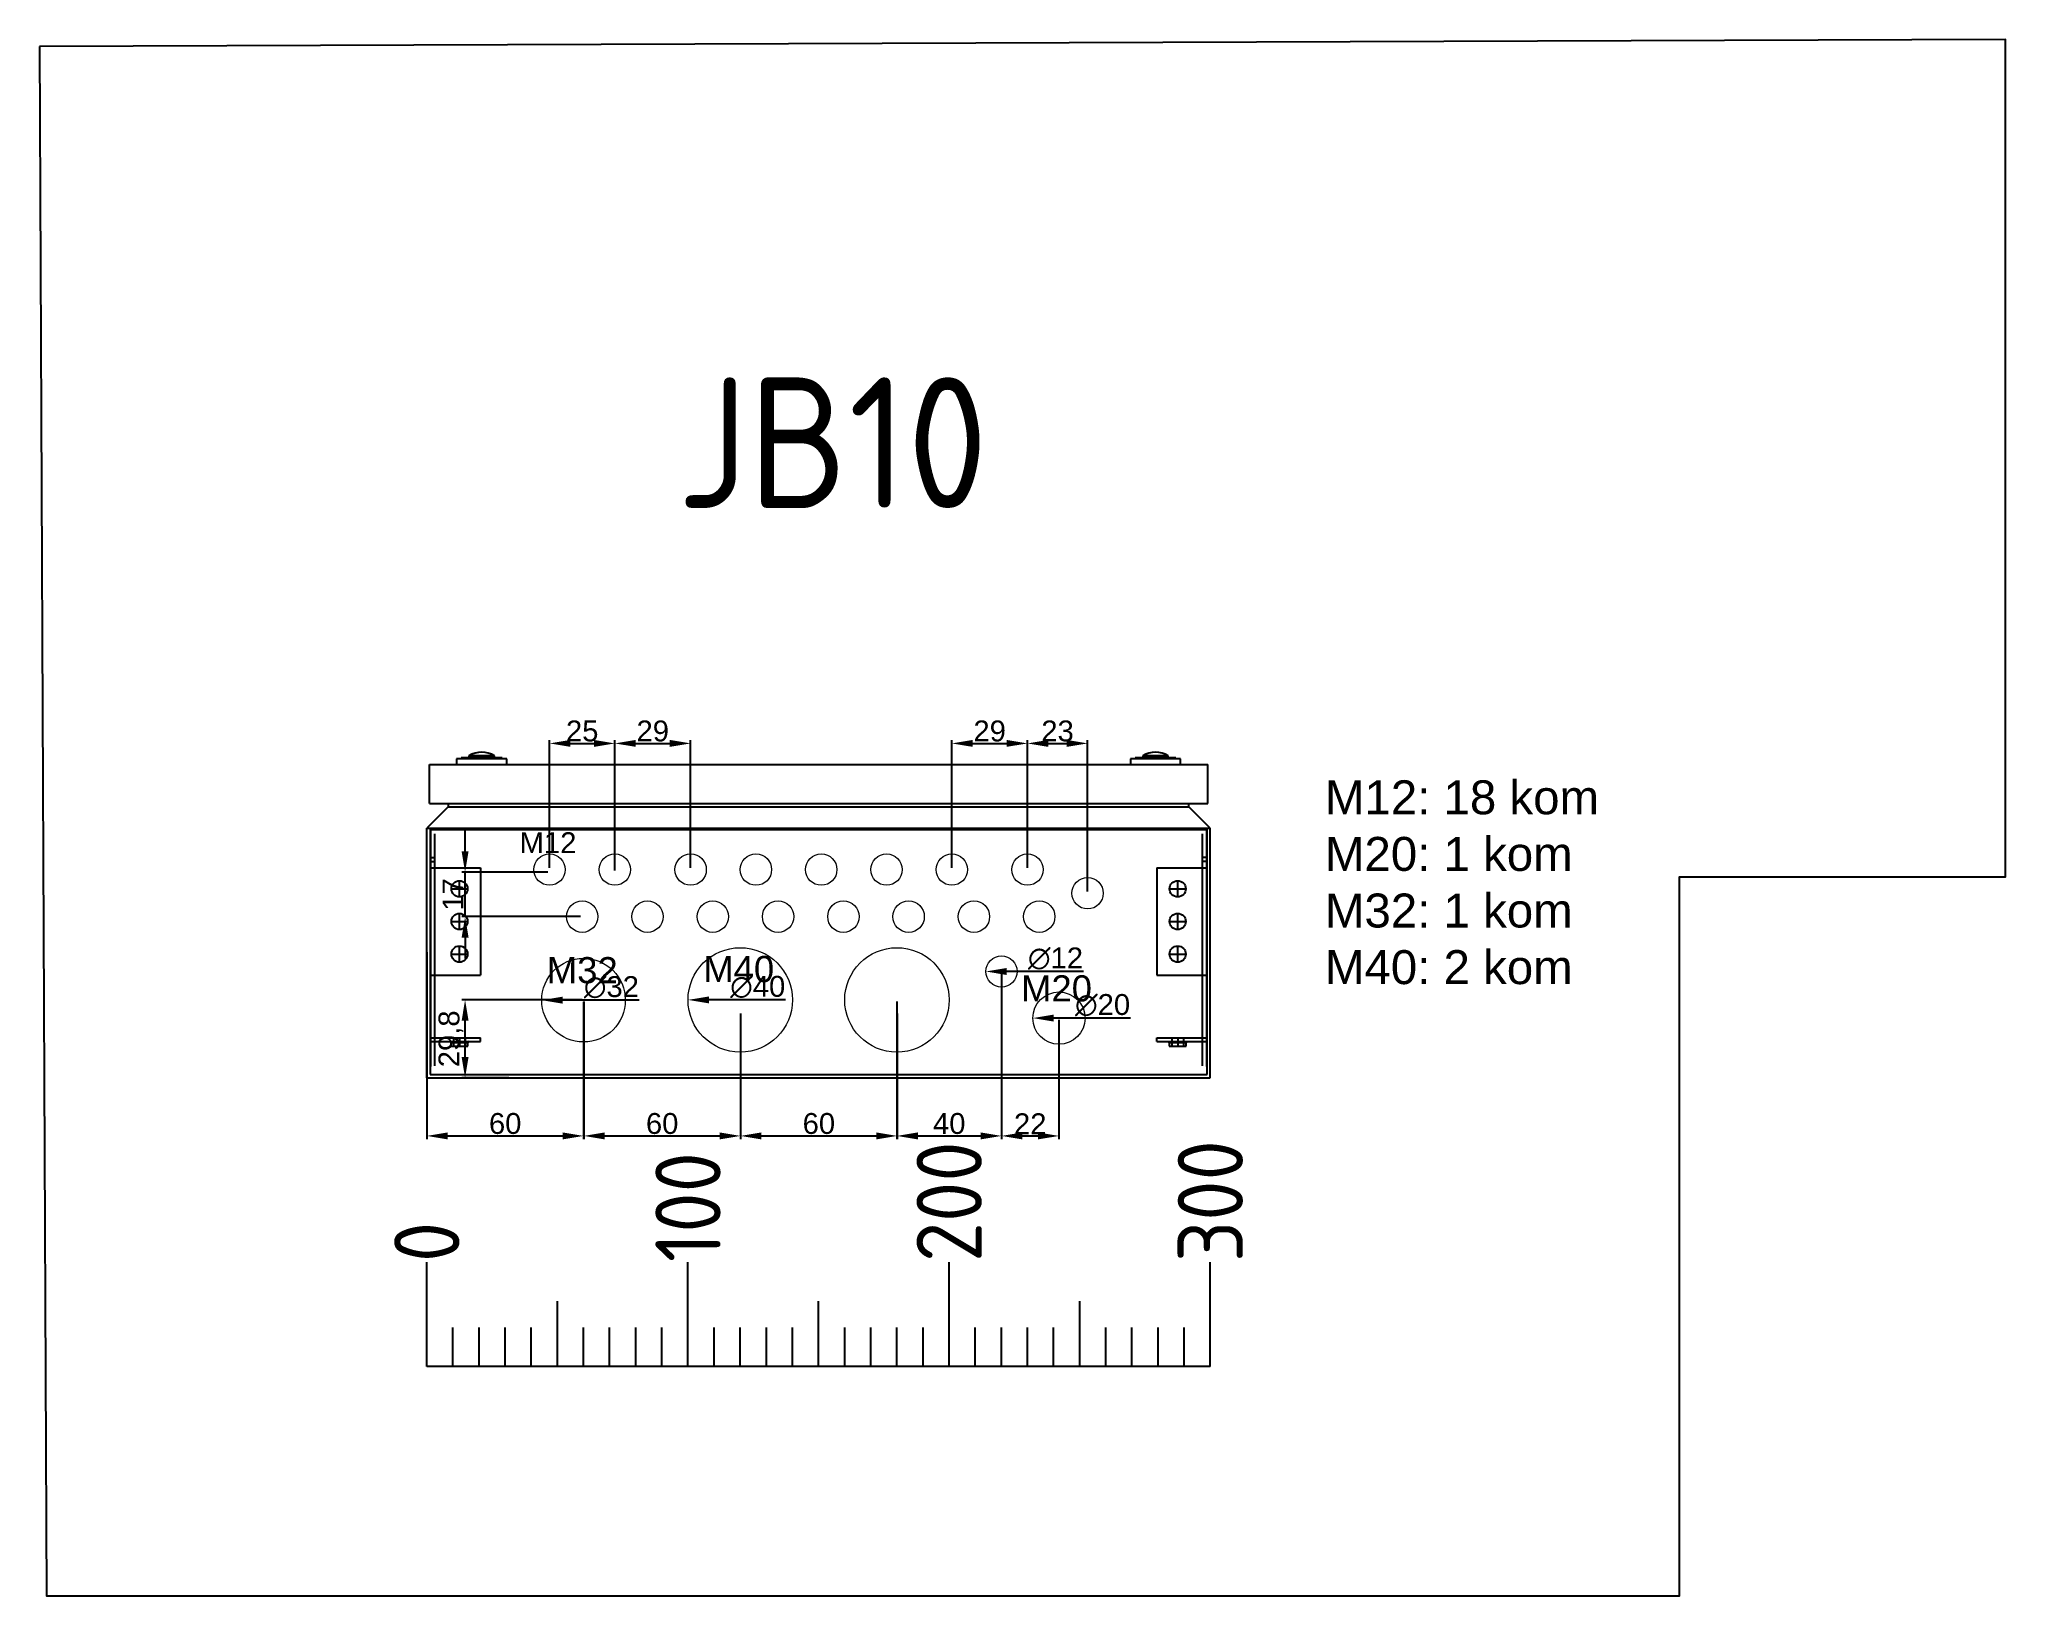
# Model space of a CAD drawing. Header units: millimetres. Extents: x 46697 to 52144, y 25488 to 34806.
# Drawn here: x 50628 to 51381, y 33925 to 34521 of the extents above; entities that cross this region are included whole.
import ezdxf
from ezdxf.enums import TextEntityAlignment as Align

# ---------------------------------------------------------------- set-up
doc = ezdxf.new("R2010")
doc.units = ezdxf.units.MM
doc.layers.add('! NO PLOT !', color=7, linetype='Continuous', true_color=0xff75dd, plot=False)
doc.layers.add('000-KOTIRANJE', color=254, linetype='Continuous', lineweight=5)
doc.layers.add('000-PI-Oprema', color=30, linetype='Continuous', lineweight=5)
doc.layers.add('000-PI-NO PLOT', color=6, linetype='Continuous', lineweight=5, plot=False)
doc.layers.add('000-PI-ORMAR', color=51, linetype='Continuous')
doc.layers.add('AUT_TEXT', color=7, linetype='Continuous')
doc.styles.add('PI0', font='isocpeur.ttf', dxfattribs={"width": 0.9})
doc.styles.get("Standard").update_dxf_attribs({"font": 'arial.ttf'})
doc.dimstyles.new('ISO-25-lb', dxfattribs={"dimtxt": 8, "dimasz": 8, "dimexe": 1.25, "dimexo": 0.625, "dimtad": 1, "dimdec": 1, "dimtxsty": 'Standard', "dimcen": 5, "dimadec": 0, "dimazin": 0, "dimtfac": 1, "dimtdec": 1, "dimtmove": 0, "dimatfit": 3, "dimfxl": 1, "dimarcsym": 0})

msp = doc.modelspace()

# ---------------------------------------------------------------- texts
at = {"color": 7, "style": 'PI0', "width": 0.9}
for s, p in [('100', (50876.82, 34052.79)), ('200', (50976.82, 34052.79)), ('300', (51076.82, 34052.79)), ('0', (50776.82, 34052.79))]:
    msp.add_text(s, height=25, rotation=90, dxfattribs=at).set_placement(p, align=Align.MIDDLE_LEFT)
at = {"layer": '000-PI-NO PLOT', "ltscale": 0.25, "attachment_point": 5}
for s, insert, char_height in [('\\pxqc;M12', (50823.22, 34213.34), 8), ('\\pxqc;M32', (50836.34, 34164.47), 10), ('\\pxqc;{\\fArial|b0|i0|c238|p34;M40}', (50896.24, 34164.91), 10), ('\\pxqc;{\\fArial|b0|i0|c238|p34;M20}', (51017.92, 34157.5), 10)]:
    msp.add_mtext_dynamic_manual_height_columns(s, width=52.4265, gutter_width=12.5, heights=[0], dxfattribs=dict(at, insert=insert, char_height=char_height))
at = {"layer": 'AUT_TEXT', "style": 'PI0', "width": 0.9}
msp.add_text('JB10', height=50, dxfattribs=at).set_placement((50932.15, 34366.49), align=Align.MIDDLE)
at = {"layer": 'AUT_TEXT', "ltscale": 0.25, "insert": (51120.7, 34237.22), "char_height": 13, "attachment_point": 1}
msp.add_mtext_dynamic_manual_height_columns('M12: 18 kom\\PM20: 1 kom\\PM32: 1 kom\\PM40: 2 kom', width=120.332, gutter_width=121.68, heights=[105.84], dxfattribs=at)

# ---------------------------------------------------------------- blocks, each defined once
blk = doc.blocks.new('*U284')
at = {"layer": '000-PI-Oprema', "ltscale": 0.25}
blk.add_circle((0, 0), 6, dxfattribs=at)
blk = doc.blocks.new('*U285')
at = {"layer": '000-PI-Oprema', "color": 0, "linetype": 'ByBlock', "lineweight": -2, "transparency": 16777216}
for p in [(0, 0), (25, 0), (50, 0), (75, 0), (100, 0)]:
    blk.add_blockref('*U284', p, dxfattribs=at)
blk = doc.blocks.new('*U286')
at = {"layer": '000-PI-Oprema', "ltscale": 0.25}
blk.add_circle((0, 0), 6, dxfattribs=at)
blk = doc.blocks.new('*U287')
at = {"layer": '000-PI-Oprema', "color": 0, "linetype": 'ByBlock', "lineweight": -2, "transparency": 16777216}
for p in [(0, 0), (25, 0), (50, 0), (75, 0), (100, 0), (125, 0), (150, 0), (175, 0)]:
    blk.add_blockref('*U286', p, dxfattribs=at)
blk = doc.blocks.new('*U288')
at = {"layer": '000-PI-Oprema', "ltscale": 0.25}
blk.add_circle((0, 0), 6, dxfattribs=at)
blk = doc.blocks.new('*U289')
at = {"layer": '000-PI-Oprema', "color": 0, "linetype": 'ByBlock', "lineweight": -2, "transparency": 16777216}
blk.add_blockref('*U288', (0, 0), dxfattribs=at)
blk = doc.blocks.new('*U290')
at = {"layer": '000-PI-Oprema', "ltscale": 0.25}
blk.add_circle((0, 0), 20, dxfattribs=at)
blk = doc.blocks.new('*U291')
at = {"layer": '000-PI-Oprema', "color": 0, "linetype": 'ByBlock', "lineweight": -2, "transparency": 16777216}
for p in [(0, 0), (60, 0)]:
    blk.add_blockref('*U290', p, dxfattribs=at)
blk = doc.blocks.new('*D325')
at = {"layer": '000-KOTIRANJE', "color": 0, "linetype": 'Continuous', "lineweight": -2, "ltscale": 0.25, "transparency": 16777216}
for p, q in [((50823.81, 34203.66), (50823.81, 34252.61)), ((50831.81, 34251.36), (50840.81, 34251.36)), ((50848.81, 34202.66), (50848.81, 34252.61))]:
    blk.add_line(p, q, dxfattribs=at)
at = {"layer": '000-KOTIRANJE', "color": 0, "ltscale": 0.25, "transparency": 16777216}
for points in [[(50831.81, 34252.69), (50831.81, 34250.03), (50823.81, 34251.36)], [(50840.81, 34252.69), (50840.81, 34250.03), (50848.81, 34251.36)]]:
    blk.add_solid(points, dxfattribs=at)
at = {"layer": 'Defpoints', "color": 0, "ltscale": 0.25, "transparency": 16777216}
for p in [(50848.81, 34251.36), (50823.81, 34203.03), (50848.81, 34202.03)]:
    blk.add_point(p, dxfattribs=at)
at = {"layer": '000-KOTIRANJE', "color": 0, "ltscale": 0.25, "transparency": 16777216, "insert": (50836.31, 34256.07), "char_height": 8, "attachment_point": 5}
blk.add_mtext('25', dxfattribs=at)
blk = doc.blocks.new('*D326')
at = {"layer": '000-KOTIRANJE', "color": 0, "linetype": 'Continuous', "lineweight": -2, "ltscale": 0.25, "transparency": 16777216}
for p, q in [((50791.47, 34210.03), (50791.47, 34218.03)), ((50823.18, 34202.03), (50790.22, 34202.03)), ((50791.47, 34185.03), (50791.47, 34202.03)), ((50835.68, 34185.03), (50790.22, 34185.03)), ((50791.47, 34177.03), (50791.47, 34169.03))]:
    blk.add_line(p, q, dxfattribs=at)
at = {"layer": '000-KOTIRANJE', "color": 0, "ltscale": 0.25, "transparency": 16777216}
for points in [[(50790.14, 34210.03), (50792.8, 34210.03), (50791.47, 34202.03)], [(50790.14, 34177.03), (50792.8, 34177.03), (50791.47, 34185.03)]]:
    blk.add_solid(points, dxfattribs=at)
at = {"layer": 'Defpoints', "color": 0, "ltscale": 0.25, "transparency": 16777216}
for p in [(50791.47, 34202.03), (50823.81, 34202.03), (50836.31, 34185.03)]:
    blk.add_point(p, dxfattribs=at)
at = {"layer": '000-KOTIRANJE', "color": 0, "ltscale": 0.25, "transparency": 16777216, "insert": (50786.83, 34193.53), "char_height": 8, "attachment_point": 5, "rotation": 90}
blk.add_mtext('17', dxfattribs=at)
blk = doc.blocks.new('*D324')
at = {"layer": '000-KOTIRANJE', "color": 0, "linetype": 'Continuous', "lineweight": -2, "ltscale": 0.25, "transparency": 16777216}
for p, q in [((50896.93, 34147.98), (50896.93, 34099.84)), ((50956.93, 34147.98), (50956.93, 34099.84)), ((50904.93, 34101.09), (50948.93, 34101.09))]:
    blk.add_line(p, q, dxfattribs=at)
at = {"layer": '000-KOTIRANJE', "color": 0, "ltscale": 0.25, "transparency": 16777216}
for points in [[(50904.93, 34102.43), (50904.93, 34099.76), (50896.93, 34101.09)], [(50948.93, 34102.43), (50948.93, 34099.76), (50956.93, 34101.09)]]:
    blk.add_solid(points, dxfattribs=at)
at = {"layer": 'Defpoints', "color": 0, "ltscale": 0.25, "transparency": 16777216}
for p in [(50896.93, 34148.61), (50956.93, 34148.61), (50956.93, 34101.09)]:
    blk.add_point(p, dxfattribs=at)
at = {"layer": '000-KOTIRANJE', "color": 0, "ltscale": 0.25, "transparency": 16777216, "insert": (50926.93, 34105.8), "char_height": 8, "attachment_point": 5}
blk.add_mtext('60', dxfattribs=at)
blk = doc.blocks.new('*D327')
at = {"layer": '000-KOTIRANJE', "color": 0, "linetype": 'Continuous', "lineweight": -2, "ltscale": 0.25, "transparency": 16777216}
for p, q in [((50836.92, 34152.54), (50836.92, 34099.84)), ((50896.93, 34147.98), (50896.93, 34099.84)), ((50844.92, 34101.09), (50888.93, 34101.09))]:
    blk.add_line(p, q, dxfattribs=at)
at = {"layer": '000-KOTIRANJE', "color": 0, "ltscale": 0.25, "transparency": 16777216}
for points in [[(50844.92, 34102.43), (50844.92, 34099.76), (50836.92, 34101.09)], [(50888.93, 34102.43), (50888.93, 34099.76), (50896.93, 34101.09)]]:
    blk.add_solid(points, dxfattribs=at)
at = {"layer": 'Defpoints', "color": 0, "ltscale": 0.25, "transparency": 16777216}
for p in [(50836.92, 34153.16), (50896.93, 34148.61), (50896.93, 34101.09)]:
    blk.add_point(p, dxfattribs=at)
at = {"layer": '000-KOTIRANJE', "color": 0, "ltscale": 0.25, "transparency": 16777216, "insert": (50866.93, 34105.8), "char_height": 8, "attachment_point": 5}
blk.add_mtext('60', dxfattribs=at)
blk = doc.blocks.new('*U328')
at = {"layer": '000-PI-Oprema', "ltscale": 0.25}
blk.add_circle((0, 0), 6, dxfattribs=at)
blk = doc.blocks.new('*U329')
at = {"layer": '000-PI-Oprema', "color": 0, "linetype": 'ByBlock', "lineweight": -2, "transparency": 16777216}
for p in [(0, 0), (25, 0)]:
    blk.add_blockref('*U328', p, dxfattribs=at)
blk = doc.blocks.new('*D350')
at = {"layer": '000-KOTIRANJE', "color": 0, "linetype": 'Continuous', "lineweight": -2, "ltscale": 0.25, "transparency": 16777216}
for p, q in [((50996.86, 34163.41), (50996.86, 34099.84)), ((51018.86, 34145.57), (51018.86, 34099.84)), ((51004.86, 34101.09), (51010.86, 34101.09))]:
    blk.add_line(p, q, dxfattribs=at)
at = {"layer": '000-KOTIRANJE', "color": 0, "ltscale": 0.25, "transparency": 16777216}
for points in [[(51004.86, 34102.43), (51004.86, 34099.76), (50996.86, 34101.09)], [(51010.86, 34102.43), (51010.86, 34099.76), (51018.86, 34101.09)]]:
    blk.add_solid(points, dxfattribs=at)
at = {"layer": 'Defpoints', "color": 0, "ltscale": 0.25, "transparency": 16777216}
for p in [(50996.86, 34164.04), (51018.86, 34146.2), (51018.86, 34101.09)]:
    blk.add_point(p, dxfattribs=at)
at = {"layer": '000-KOTIRANJE', "color": 0, "ltscale": 0.25, "transparency": 16777216, "insert": (51007.86, 34105.74), "char_height": 8, "attachment_point": 5}
blk.add_mtext('22', dxfattribs=at)
blk = doc.blocks.new('*D351')
at = {"layer": '000-KOTIRANJE', "color": 0, "linetype": 'Continuous', "lineweight": -2, "ltscale": 0.25, "transparency": 16777216}
for p, q in [((50776.82, 34171.41), (50776.82, 34099.84)), ((50836.82, 34152.44), (50836.82, 34099.84)), ((50784.82, 34101.09), (50828.82, 34101.09))]:
    blk.add_line(p, q, dxfattribs=at)
at = {"layer": '000-KOTIRANJE', "color": 0, "ltscale": 0.25, "transparency": 16777216}
for points in [[(50784.82, 34102.43), (50784.82, 34099.76), (50776.82, 34101.09)], [(50828.82, 34102.43), (50828.82, 34099.76), (50836.82, 34101.09)]]:
    blk.add_solid(points, dxfattribs=at)
at = {"layer": 'Defpoints', "color": 0, "ltscale": 0.25, "transparency": 16777216}
for p in [(50776.82, 34172.03), (50836.82, 34153.06), (50836.82, 34101.09)]:
    blk.add_point(p, dxfattribs=at)
at = {"layer": '000-KOTIRANJE', "color": 0, "ltscale": 0.25, "transparency": 16777216, "insert": (50806.82, 34105.8), "char_height": 8, "attachment_point": 5}
blk.add_mtext('60', dxfattribs=at)
blk = doc.blocks.new('*D352')
at = {"layer": '000-KOTIRANJE', "color": 0, "linetype": 'Continuous', "lineweight": -2, "ltscale": 0.25, "transparency": 16777216}
for p, q in [((50836.3, 34153.16), (50790.22, 34153.16)), ((50791.47, 34131.34), (50791.47, 34145.16)), ((50808.18, 34123.34), (50790.22, 34123.34))]:
    blk.add_line(p, q, dxfattribs=at)
at = {"layer": '000-KOTIRANJE', "color": 0, "ltscale": 0.25, "transparency": 16777216}
for points in [[(50790.14, 34145.16), (50792.8, 34145.16), (50791.47, 34153.16)], [(50790.14, 34131.34), (50792.8, 34131.34), (50791.47, 34123.34)]]:
    blk.add_solid(points, dxfattribs=at)
at = {"layer": 'Defpoints', "color": 0, "ltscale": 0.25, "transparency": 16777216}
for p in [(50791.47, 34153.16), (50836.92, 34153.16), (50808.81, 34123.34)]:
    blk.add_point(p, dxfattribs=at)
at = {"layer": '000-KOTIRANJE', "color": 0, "ltscale": 0.25, "transparency": 16777216, "insert": (50786.04, 34138.25), "char_height": 8, "attachment_point": 5, "rotation": 90}
blk.add_mtext('29,8', dxfattribs=at)
blk = doc.blocks.new('*D353')
at = {"layer": '000-KOTIRANJE', "color": 0, "linetype": 'Continuous', "lineweight": -2, "ltscale": 0.25, "transparency": 16777216}
for p, q in [((50996.86, 34163.41), (50996.86, 34099.84)), ((50956.83, 34152.54), (50956.83, 34099.84)), ((50964.83, 34101.09), (50988.86, 34101.09))]:
    blk.add_line(p, q, dxfattribs=at)
at = {"layer": '000-KOTIRANJE', "color": 0, "ltscale": 0.25, "transparency": 16777216}
for points in [[(50964.83, 34102.43), (50964.83, 34099.76), (50956.83, 34101.09)], [(50988.86, 34102.43), (50988.86, 34099.76), (50996.86, 34101.09)]]:
    blk.add_solid(points, dxfattribs=at)
at = {"layer": 'Defpoints', "color": 0, "ltscale": 0.25, "transparency": 16777216}
for p in [(50996.86, 34164.04), (50956.83, 34153.16), (50996.86, 34101.09)]:
    blk.add_point(p, dxfattribs=at)
at = {"layer": '000-KOTIRANJE', "color": 0, "ltscale": 0.25, "transparency": 16777216, "insert": (50976.85, 34105.8), "char_height": 8, "attachment_point": 5}
blk.add_mtext('40', dxfattribs=at)
blk = doc.blocks.new('*D354')
at = {"layer": '000-KOTIRANJE', "color": 0, "linetype": 'Continuous', "lineweight": -2, "ltscale": 0.25, "transparency": 16777216}
for p, q in [((50848.81, 34203.66), (50848.81, 34252.61)), ((50856.81, 34251.36), (50869.84, 34251.36)), ((50877.84, 34203.66), (50877.84, 34252.61))]:
    blk.add_line(p, q, dxfattribs=at)
at = {"layer": '000-KOTIRANJE', "color": 0, "ltscale": 0.25, "transparency": 16777216}
for points in [[(50856.81, 34252.69), (50856.81, 34250.03), (50848.81, 34251.36)], [(50869.84, 34252.69), (50869.84, 34250.03), (50877.84, 34251.36)]]:
    blk.add_solid(points, dxfattribs=at)
at = {"layer": 'Defpoints', "color": 0, "ltscale": 0.25, "transparency": 16777216}
for p in [(50877.84, 34251.36), (50848.81, 34203.03), (50877.84, 34203.03)]:
    blk.add_point(p, dxfattribs=at)
at = {"layer": '000-KOTIRANJE', "color": 0, "ltscale": 0.25, "transparency": 16777216, "insert": (50863.33, 34256.07), "char_height": 8, "attachment_point": 5}
blk.add_mtext('29', dxfattribs=at)
blk = doc.blocks.new('*D355')
at = {"layer": '000-KOTIRANJE', "color": 0, "linetype": 'Continuous', "lineweight": -2, "ltscale": 0.25, "transparency": 16777216}
for p, q in [((50977.84, 34203.66), (50977.84, 34252.61)), ((50985.84, 34251.36), (50998.81, 34251.36)), ((51006.81, 34203.66), (51006.81, 34252.61))]:
    blk.add_line(p, q, dxfattribs=at)
at = {"layer": '000-KOTIRANJE', "color": 0, "ltscale": 0.25, "transparency": 16777216}
for points in [[(50985.84, 34252.69), (50985.84, 34250.03), (50977.84, 34251.36)], [(50998.81, 34252.69), (50998.81, 34250.03), (51006.81, 34251.36)]]:
    blk.add_solid(points, dxfattribs=at)
at = {"layer": 'Defpoints', "color": 0, "ltscale": 0.25, "transparency": 16777216}
for p in [(51006.81, 34251.36), (50977.84, 34203.03), (51006.81, 34203.03)]:
    blk.add_point(p, dxfattribs=at)
at = {"layer": '000-KOTIRANJE', "color": 0, "ltscale": 0.25, "transparency": 16777216, "insert": (50992.33, 34256.07), "char_height": 8, "attachment_point": 5}
blk.add_mtext('29', dxfattribs=at)
blk = doc.blocks.new('*D356')
at = {"layer": '000-KOTIRANJE', "color": 0, "linetype": 'Continuous', "lineweight": -2, "ltscale": 0.25, "transparency": 16777216}
for p, q in [((51006.81, 34203.66), (51006.81, 34252.61)), ((51014.81, 34251.36), (51021.83, 34251.36)), ((51029.83, 34194.62), (51029.83, 34252.61))]:
    blk.add_line(p, q, dxfattribs=at)
at = {"layer": '000-KOTIRANJE', "color": 0, "ltscale": 0.25, "transparency": 16777216}
for points in [[(51014.81, 34252.69), (51014.81, 34250.03), (51006.81, 34251.36)], [(51021.83, 34252.69), (51021.83, 34250.03), (51029.83, 34251.36)]]:
    blk.add_solid(points, dxfattribs=at)
at = {"layer": 'Defpoints', "color": 0, "ltscale": 0.25, "transparency": 16777216}
for p in [(51029.83, 34251.36), (51006.81, 34203.03), (51029.83, 34194)]:
    blk.add_point(p, dxfattribs=at)
at = {"layer": '000-KOTIRANJE', "color": 0, "ltscale": 0.25, "transparency": 16777216, "insert": (51018.32, 34256.07), "char_height": 8, "attachment_point": 5}
blk.add_mtext('23', dxfattribs=at)
blk = doc.blocks.new('*D384')
at = {"layer": '000-KOTIRANJE', "color": 0, "linetype": 'Continuous', "lineweight": -2, "ltscale": 0.25, "transparency": 16777216}
blk.add_line((50858.16, 34153.06), (50828.82, 34153.06), dxfattribs=at)
at = {"layer": '000-KOTIRANJE', "color": 0, "ltscale": 0.25, "transparency": 16777216}
blk.add_solid([(50828.82, 34154.39), (50828.82, 34151.73), (50820.82, 34153.06)], dxfattribs=at)
at = {"layer": 'Defpoints', "color": 0, "ltscale": 0.25, "transparency": 16777216}
for p in [(50820.82, 34153.06), (50852.82, 34153.06)]:
    blk.add_point(p, dxfattribs=at)
at = {"layer": '000-KOTIRANJE', "color": 0, "ltscale": 0.25, "transparency": 16777216, "insert": (50847.49, 34157.99), "char_height": 8, "attachment_point": 5}
blk.add_mtext('∅32', dxfattribs=at)
blk = doc.blocks.new('*D385')
at = {"layer": '000-KOTIRANJE', "color": 0, "linetype": 'Continuous', "lineweight": -2, "ltscale": 0.25, "transparency": 16777216}
blk.add_line((50914.21, 34153.16), (50884.83, 34153.16), dxfattribs=at)
at = {"layer": '000-KOTIRANJE', "color": 0, "ltscale": 0.25, "transparency": 16777216}
blk.add_solid([(50884.83, 34154.49), (50884.83, 34151.83), (50876.83, 34153.16)], dxfattribs=at)
at = {"layer": 'Defpoints', "color": 0, "ltscale": 0.25, "transparency": 16777216}
for p in [(50876.83, 34153.16), (50916.83, 34153.16)]:
    blk.add_point(p, dxfattribs=at)
at = {"layer": '000-KOTIRANJE', "color": 0, "ltscale": 0.25, "transparency": 16777216, "insert": (50903.52, 34158.09), "char_height": 8, "attachment_point": 5}
blk.add_mtext('∅40', dxfattribs=at)
blk = doc.blocks.new('*D386')
at = {"layer": '000-KOTIRANJE', "color": 0, "linetype": 'Continuous', "lineweight": -2, "ltscale": 0.25, "transparency": 16777216}
blk.add_line((51028.2, 34164.04), (50998.86, 34164.04), dxfattribs=at)
at = {"layer": '000-KOTIRANJE', "color": 0, "ltscale": 0.25, "transparency": 16777216}
blk.add_solid([(50998.86, 34165.37), (50998.86, 34162.7), (50990.86, 34164.04)], dxfattribs=at)
at = {"layer": 'Defpoints', "color": 0, "ltscale": 0.25, "transparency": 16777216}
for p in [(50990.86, 34164.04), (51002.86, 34164.04)]:
    blk.add_point(p, dxfattribs=at)
at = {"layer": '000-KOTIRANJE', "color": 0, "ltscale": 0.25, "transparency": 16777216, "insert": (51017.53, 34168.97), "char_height": 8, "attachment_point": 5}
blk.add_mtext('∅12', dxfattribs=at)
blk = doc.blocks.new('*D387')
at = {"layer": '000-KOTIRANJE', "color": 0, "linetype": 'Continuous', "lineweight": -2, "ltscale": 0.25, "transparency": 16777216}
blk.add_line((51046.25, 34146.2), (51016.86, 34146.2), dxfattribs=at)
at = {"layer": '000-KOTIRANJE', "color": 0, "ltscale": 0.25, "transparency": 16777216}
blk.add_solid([(51016.86, 34147.53), (51016.86, 34144.86), (51008.86, 34146.2)], dxfattribs=at)
at = {"layer": 'Defpoints', "color": 0, "ltscale": 0.25, "transparency": 16777216}
for p in [(51008.86, 34146.2), (51028.86, 34146.2)]:
    blk.add_point(p, dxfattribs=at)
at = {"layer": '000-KOTIRANJE', "color": 0, "ltscale": 0.25, "transparency": 16777216, "insert": (51035.56, 34151.13), "char_height": 8, "attachment_point": 5}
blk.add_mtext('∅20', dxfattribs=at)
blk = doc.blocks.new('1567.000')
at = {"layer": '! NO PLOT !'}
for p, q in [((49501.52, 33843.04), (49501.52, 33749.29)), ((49501.52, 33843.04), (49799.02, 33843.04)), ((49501.77, 33752.39), (49501.77, 33842.89)), ((49503.27, 33841.39), (49503.27, 33752.65)), ((49797.27, 33752.65), (49797.27, 33841.39)), ((49798.77, 33842.89), (49798.77, 33752.39)), ((49799.02, 33749.29), (49799.02, 33843.04)), ((49501.77, 33832.39), (49503.27, 33832.39)), ((49501.77, 33830.89), (49503.27, 33830.89)), ((49501.77, 33828.39), (49520.77, 33828.39)), ((49520.77, 33828.39), (49520.77, 33787.39)), ((49779.77, 33828.39), (49798.77, 33828.39)), ((49779.77, 33828.39), (49779.77, 33787.39)), ((49798.77, 33832.39), (49797.27, 33832.39)), ((49798.77, 33830.89), (49797.27, 33830.89)), ((49512.77, 33817.13), (49512.77, 33823.64)), ((49787.77, 33817.13), (49787.77, 33823.64)), ((49509.51, 33820.39), (49516.02, 33820.39)), ((49784.51, 33820.39), (49791.02, 33820.39)), ((49509.51, 33807.89), (49516.02, 33807.89)), ((49512.77, 33804.63), (49512.77, 33811.14)), ((49784.51, 33807.89), (49791.02, 33807.89)), ((49787.77, 33804.63), (49787.77, 33811.14)), ((49512.77, 33792.13), (49512.77, 33798.64)), ((49787.77, 33792.13), (49787.77, 33798.64)), ((49509.51, 33795.39), (49516.02, 33795.39)), ((49784.51, 33795.39), (49791.02, 33795.39)), ((49501.77, 33787.39), (49520.77, 33787.39)), ((49779.77, 33787.39), (49798.77, 33787.39)), ((49501.77, 33763.39), (49520.77, 33763.39)), ((49501.77, 33761.89), (49520.77, 33761.89)), ((49509.52, 33761.59), (49509.52, 33760.19)), ((49509.52, 33761.59), (49516.02, 33761.59)), ((49510.47, 33763.39), (49510.47, 33760.19)), ((49512.77, 33763.55), (49512.77, 33760.03)), ((49515.07, 33760.19), (49515.07, 33763.39)), ((49516.02, 33760.19), (49516.02, 33761.59)), ((49520.77, 33761.89), (49520.77, 33763.39)), ((49779.77, 33763.39), (49798.77, 33763.39)), ((49779.77, 33761.89), (49779.77, 33763.39)), ((49779.77, 33761.89), (49798.77, 33761.89)), ((49784.52, 33761.59), (49784.52, 33760.19)), ((49784.52, 33761.59), (49791.02, 33761.59)), ((49785.47, 33763.39), (49785.47, 33760.19)), ((49787.77, 33763.55), (49787.77, 33760.03)), ((49790.07, 33760.19), (49790.07, 33763.39)), ((49791.02, 33760.19), (49791.02, 33761.59)), ((49509.52, 33760.19), (49516.02, 33760.19)), ((49784.52, 33760.19), (49791.02, 33760.19)), ((49501.52, 33749.29), (49799.02, 33749.29))]:
    blk.add_line(p, q, dxfattribs=at)
for centre in [(49512.77, 33820.39), (49787.77, 33820.39), (49512.77, 33807.89), (49787.77, 33807.89), (49512.77, 33795.39), (49787.77, 33795.39)]:
    blk.add_circle(centre, 3.1, dxfattribs=at)
for centre, start, end in [((49509.22, 33761.59), 0, 90), ((49516.32, 33761.59), 90, 180), ((49784.22, 33761.59), 0, 90), ((49791.32, 33761.59), 90, 180)]:
    blk.add_arc(centre, 0.3, start, end, dxfattribs=at)
at = {"layer": '000-PI-ORMAR'}
for p, q in [((49501.27, 33868.04), (49799.27, 33868.04)), ((49501.27, 33853.04), (49501.27, 33868.04)), ((49511.67, 33870.14), (49511.67, 33868.04)), ((49530.87, 33870.14), (49511.67, 33870.14)), ((49513.47, 33870.54), (49513.47, 33870.14)), ((49529.07, 33870.54), (49513.47, 33870.54)), ((49516.37, 33871.27), (49516.37, 33870.54)), ((49526.17, 33871.27), (49516.37, 33871.27)), ((49526.17, 33870.54), (49526.17, 33871.27)), ((49529.07, 33870.14), (49529.07, 33870.54)), ((49530.87, 33868.04), (49530.87, 33870.14)), ((49769.67, 33870.14), (49769.67, 33868.04)), ((49788.87, 33870.14), (49769.67, 33870.14)), ((49771.47, 33870.54), (49771.47, 33870.14)), ((49787.07, 33870.54), (49771.47, 33870.54)), ((49774.37, 33871.27), (49774.37, 33870.54)), ((49784.17, 33871.27), (49774.37, 33871.27)), ((49784.17, 33870.54), (49784.17, 33871.27)), ((49787.07, 33870.14), (49787.07, 33870.54)), ((49788.87, 33868.04), (49788.87, 33870.14)), ((49799.27, 33853.04), (49799.27, 33868.04)), ((49508.47, 33851.76), (49500.27, 33843.56)), ((49501.27, 33853.04), (49799.27, 33853.04)), ((49508.47, 33853.04), (49508.47, 33851.76)), ((49508.47, 33851.76), (49792.07, 33851.76)), ((49792.07, 33851.76), (49792.07, 33853.04)), ((49800.27, 33843.56), (49792.07, 33851.76)), ((49500.27, 33748.04), (49500.27, 33843.56)), ((49500.27, 33843.56), (49800.27, 33843.56)), ((49800.27, 33748.04), (49800.27, 33843.56)), ((49500.27, 33748.04), (49800.27, 33748.04))]:
    blk.add_line(p, q, dxfattribs=at)
for centre in [(49521.27, 33863.72), (49779.27, 33863.72)]:
    blk.add_arc(centre, 9, 57.01329, 122.98671, dxfattribs=at)

# ---------------------------------------------------------------- dimensions: what is measured, and where the dimension line sits
at = {"layer": '000-KOTIRANJE', "ltscale": 0.25}
dim = msp.add_linear_dim(base=(50848.81, 34251.36), p1=(50823.81, 34203.03), p2=(50848.81, 34202.03), dimstyle='ISO-25-lb', dxfattribs=at)
dim.commit()
dim.dimension.update_dxf_attribs({"geometry": '*D325', "text_midpoint": (50836.31, 34251.36), "dimtype": 160})
for base, p1, p2, picture, middle in [((50877.84, 34251.36), (50848.81, 34203.03), (50877.84, 34203.03), '*D354', (50863.33, 34256.07)), ((51006.81, 34251.36), (50977.84, 34203.03), (51006.81, 34203.03), '*D355', (50992.33, 34256.07)), ((51029.83, 34251.36), (51006.81, 34203.03), (51029.83, 34194), '*D356', (51018.32, 34256.07)), ((50836.82, 34101.09), (50776.82, 34172.03), (50836.82, 34153.06), '*D351', (50806.82, 34105.8)), ((50996.86, 34101.09), (50956.83, 34153.16), (50996.86, 34164.04), '*D353', (50976.85, 34105.8)), ((51018.86, 34101.09), (50996.86, 34164.04), (51018.86, 34146.2), '*D350', (51007.86, 34105.74)), ((50896.93, 34101.09), (50836.92, 34153.16), (50896.93, 34148.61), '*D327', (50866.93, 34105.8)), ((50956.93, 34101.09), (50896.93, 34148.61), (50956.93, 34148.61), '*D324', (50926.93, 34105.8))]:
    dim = msp.add_linear_dim(base=base, p1=p1, p2=p2, dimstyle='ISO-25-lb', dxfattribs=at)
    dim.commit()
    dim.dimension.update_dxf_attribs({"geometry": picture, "text_midpoint": middle})
dim = msp.add_linear_dim(base=(50791.47, 34202.03), p1=(50836.31, 34185.03), p2=(50823.81, 34202.03), angle=90, dimstyle='ISO-25-lb', dxfattribs=at)
dim.commit()
dim.dimension.update_dxf_attribs({"geometry": '*D326', "text_midpoint": (50791.47, 34193.53), "dimtype": 160})
for p1, p2, picture, middle in [((51002.86, 34164.04), (50990.86, 34164.04), '*D386', (51017.53, 34164.04)), ((50852.82, 34153.06), (50820.82, 34153.06), '*D384', (50847.49, 34153.06)), ((50916.83, 34153.16), (50876.83, 34153.16), '*D385', (50903.52, 34153.16)), ((51028.86, 34146.2), (51008.86, 34146.2), '*D387', (51035.56, 34146.2))]:
    dim = msp.add_diameter_dim_2p(p1=p1, p2=p2, dimstyle='ISO-25-lb', dxfattribs=at)
    dim.commit()
    dim.dimension.update_dxf_attribs({"geometry": picture, "text_midpoint": middle, "dimtype": 163})
dim = msp.add_linear_dim(base=(50791.47, 34153.16), p1=(50808.81, 34123.34), p2=(50836.92, 34153.16), angle=90, dimstyle='ISO-25-lb', dxfattribs=at)
dim.commit()
dim.dimension.update_dxf_attribs({"geometry": '*D352', "text_midpoint": (50786.04, 34138.25)})

# ---------------------------------------------------------------- linework, layer by layer
at = {"layer": '! NO PLOT !', "ltscale": 0.25}
msp.add_lwpolyline([(50628.45, 34518.11), (50631.22, 33925.09), (51256.42, 33925.09), (51256.42, 34200.34), (51381.35, 34200.34), (51381.35, 34520.89), (50628.45, 34518.11)], dxfattribs=at)
at = {"color": 7}
for p, q in [((50776.82, 34012.79), (50776.82, 34052.79)), ((50876.82, 34012.79), (50876.82, 34052.79)), ((50976.82, 34012.79), (50976.82, 34052.79)), ((50976.82, 34012.79), (50976.82, 34052.79)), ((50976.82, 34012.79), (50976.82, 34052.79)), ((50976.82, 34012.79), (50976.82, 34052.79)), ((50976.82, 34012.79), (50976.82, 34052.79)), ((50976.82, 34012.79), (50976.82, 34052.79)), ((50976.82, 34012.79), (50976.82, 34052.79)), ((50976.82, 34012.79), (50976.82, 34052.79)), ((51076.82, 34012.79), (51076.82, 34052.79)), ((50826.82, 34012.79), (50826.82, 34037.79)), ((50926.82, 34012.79), (50926.82, 34037.79)), ((51026.82, 34012.79), (51026.82, 34037.79)), ((50786.82, 34012.79), (50786.82, 34027.79)), ((50796.82, 34012.79), (50796.82, 34027.79)), ((50806.82, 34012.79), (50806.82, 34027.79)), ((50816.82, 34012.79), (50816.82, 34027.79)), ((50836.82, 34012.79), (50836.82, 34027.79)), ((50846.82, 34012.79), (50846.82, 34027.79)), ((50856.82, 34012.79), (50856.82, 34027.79)), ((50866.82, 34012.79), (50866.82, 34027.79)), ((50886.82, 34012.79), (50886.82, 34027.79)), ((50896.82, 34012.79), (50896.82, 34027.79)), ((50906.82, 34012.79), (50906.82, 34027.79)), ((50916.82, 34012.79), (50916.82, 34027.79)), ((50936.82, 34012.79), (50936.82, 34027.79)), ((50946.82, 34012.79), (50946.82, 34027.79)), ((50956.82, 34012.79), (50956.82, 34027.79)), ((50966.82, 34012.79), (50966.82, 34027.79)), ((50986.82, 34012.79), (50986.82, 34027.79)), ((50996.82, 34012.79), (50996.82, 34027.79)), ((51006.82, 34012.79), (51006.82, 34027.79)), ((51016.82, 34012.79), (51016.82, 34027.79)), ((51036.82, 34012.79), (51036.82, 34027.79)), ((51046.82, 34012.79), (51046.82, 34027.79)), ((51056.82, 34012.79), (51056.82, 34027.79)), ((51066.82, 34012.79), (51066.82, 34027.79)), ((51076.82, 34012.79), (50776.82, 34012.79))]:
    msp.add_line(p, q, dxfattribs=at)
at = {"layer": '000-PI-Oprema', "ltscale": 0.25}
for centre, radius in [((51006.81, 34203.03), 6), ((50836.82, 34153.06), 16), ((50996.86, 34164.04), 6), ((51018.86, 34146.2), 10)]:
    msp.add_circle(centre, radius, dxfattribs=at)

# ---------------------------------------------------------------- block references
at = {"layer": '000-PI-Oprema'}
for name, p in [('1567.000', (1276.55, 375.3)), ('*U329', (50823.81, 34203.03)), ('*U285', (50877.84, 34203.03)), ('*U289', (51029.83, 34194)), ('*U287', (50836.31, 34185.03)), ('*U291', (50896.83, 34153.16))]:
    msp.add_blockref(name, p, dxfattribs=at)

msp.set_redraw_order([(e.dxf.handle, doc.entitydb.next_handle()) for e in msp.query("TEXT MTEXT ATTDEF DIMENSION ARC_DIMENSION")])  # texts and dimensions are drawn at this point

doc.saveas('drawing.dxf')
